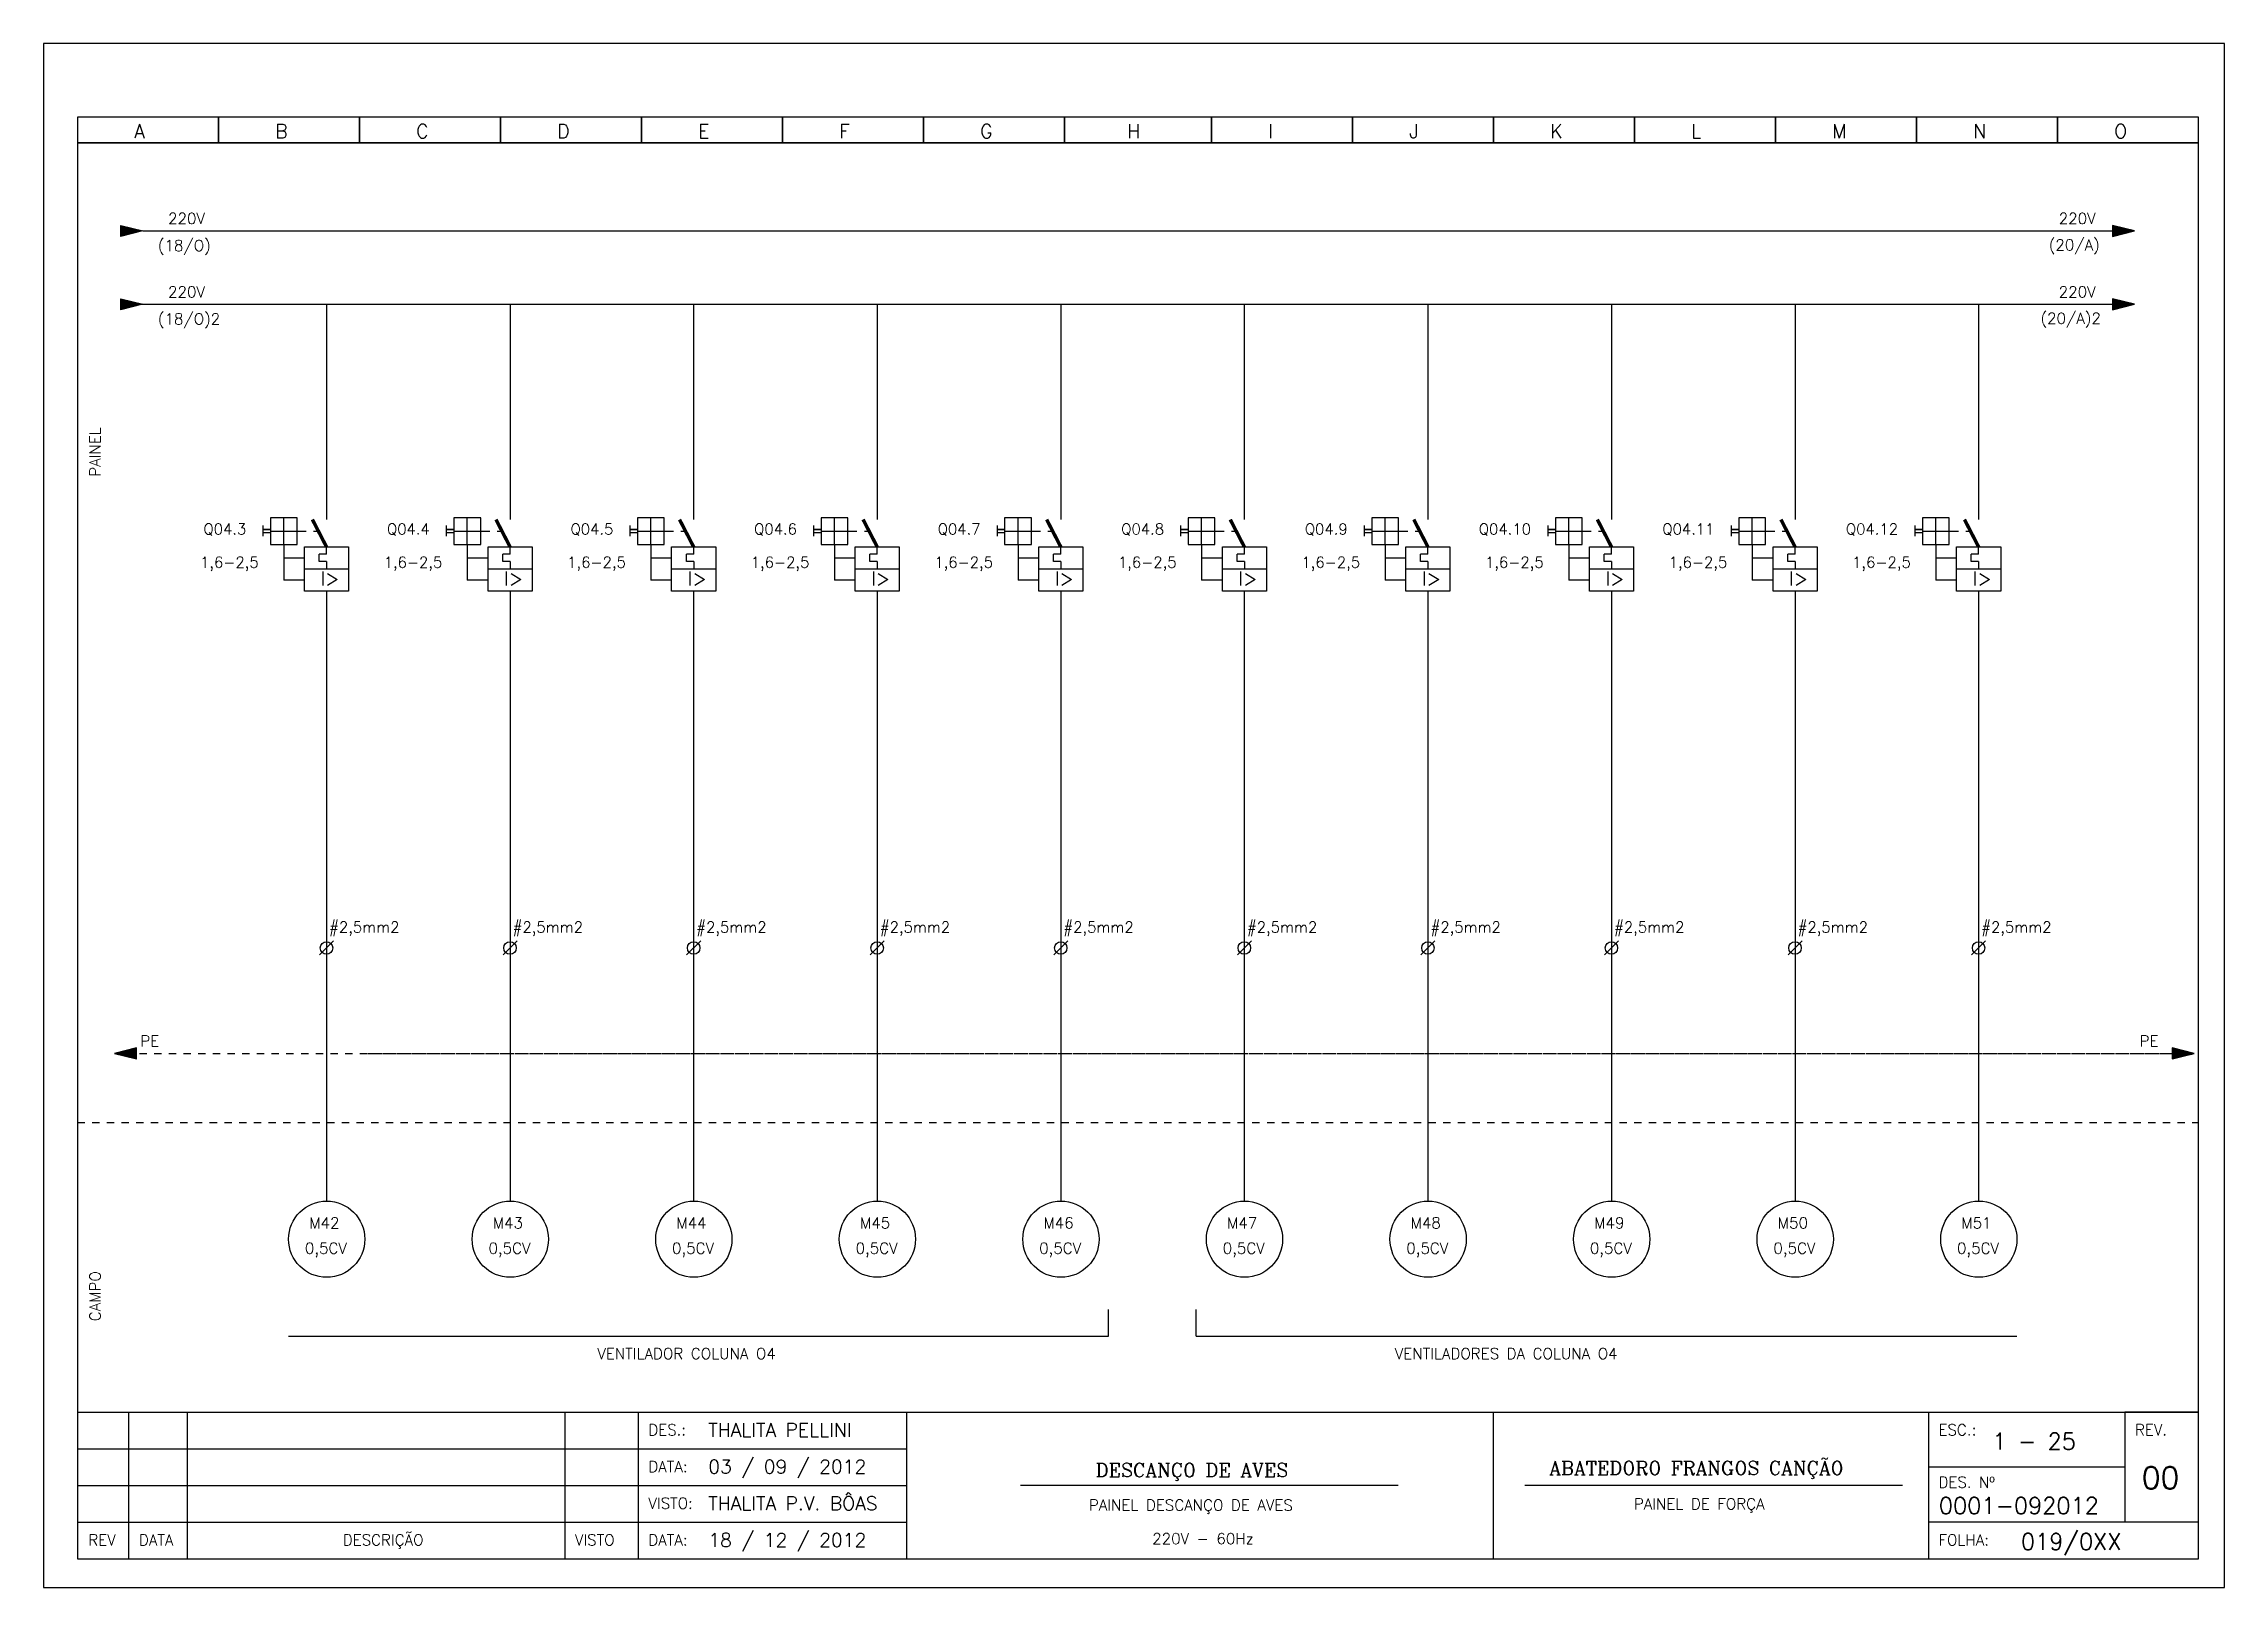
# Model space of a CAD drawing. Header units: millimetres. Extents: x 1974 to 2099, y 1386 to 1555.
# Drawn here: x 2039.73 to 2069.43, y 1512.63 to 1533.66 of the extents above; entities that cross this region are included whole.
import ezdxf

# ---------------------------------------------------------------- set-up
doc = ezdxf.new("R2010")
doc.units = ezdxf.units.MM
for name, pattern in [('DASHDOT2', [0.5, 0.25, -0.125, 0, -0.125]), ('DASHED', [0.75, 0.5, -0.25]), ('HIDDEN2', [0.1875, 0.125, -0.0625])]:
    doc.linetypes.add(name, pattern=pattern)
for name, color, linetype in [('1', 5, 'Continuous'), ('ALIMENTAÇÃO', 6, 'Continuous'), ('CONECTOR_SAK', 2, 'Continuous'), ('DISJUNTOR', 5, 'Continuous'), ('EQUIPAMENTOS', 5, 'Continuous'), ('MARGEM', 1, 'Continuous'), ('MOTORES', 5, 'Continuous'), ('PAINEL', 7, 'Continuous'), ('TERRA', 3, 'DASHED'), ('TEXTO', 4, 'Continuous'), ('TEXTO_2', 5, 'Continuous'), ('TIMBRE', 7, 'Continuous')]:
    doc.layers.add(name, color=color, linetype=linetype)
doc.styles.add('REGUA60', font='romans.shx', dxfattribs={"height": 2})
doc.styles.add('ROMANC', font='romanc.shx', dxfattribs={"height": 0.55})
doc.styles.add('ROMANS', font='romans.shx', dxfattribs={"height": 37})

msp = doc.modelspace()

# ---------------------------------------------------------------- texts
at = {"style": 'ROMANS'}
for s, p in [('ESC.:', (2065.538, 1514.705)), ('REV.', (2068.214, 1514.705)), ('DES. Nº', (2065.538, 1513.992)), ('PAINEL DESCANÇO DE AVES', (2053.967, 1513.68)), ('PAINEL DE FORÇA', (2061.389, 1513.696)), ('220V - 60Hz', (2054.83, 1513.223)), ('FOLHA:', (2065.538, 1513.205))]:
    msp.add_text(s, height=0.15, dxfattribs=at).set_placement(p)
at = {"layer": 'TEXTO'}
for s, height, style, p in [('A', 0.188, 'ROMANS', (2040.966, 1532.372)), ('B', 0.188, 'ROMANS', (2042.886, 1532.372)), ('C', 0.188, 'ROMANS', (2044.806, 1532.372)), ('D', 0.188, 'ROMANS', (2046.726, 1532.372)), ('E', 0.188, 'ROMANS', (2048.646, 1532.372)), ('F', 0.188, 'ROMANS', (2050.566, 1532.372)), ('G', 0.188, 'ROMANS', (2052.486, 1532.372)), ('H', 0.188, 'ROMANS', (2054.49, 1532.372)), ('I', 0.188, 'ROMANS', (2056.41, 1532.372)), ('J', 0.188, 'ROMANS', (2058.33, 1532.372)), ('K', 0.188, 'ROMANS', (2060.25, 1532.372)), ('L', 0.188, 'ROMANS', (2062.17, 1532.372)), ('M', 0.188, 'ROMANS', (2064.09, 1532.372)), ('N', 0.188, 'ROMANS', (2066.01, 1532.372)), ('O', 0.188, 'ROMANS', (2067.93, 1532.372)), ('220V', 0.15, 'ROMANS', (2041.427, 1531.203)), ('220V', 0.15, 'ROMANS', (2067.176, 1531.203)), ('(18/O)', 0.15, 'ROMANS', (2041.288, 1530.834)), ('(20/A)', 0.15, 'ROMANS', (2067.04, 1530.843)), ('220V', 0.15, 'ROMANS', (2041.427, 1530.203)), ('220V', 0.15, 'ROMANS', (2067.176, 1530.203)), ('(18/O)2', 0.15, 'ROMANS', (2041.288, 1529.834)), ('(20/A)2', 0.15, 'ROMANS', (2066.927, 1529.843)), ('Q04.3', 0.148, 'ROMANS', (2041.908, 1526.974)), ('Q04.4', 0.148, 'ROMANS', (2044.408, 1526.974)), ('Q04.5', 0.148, 'ROMANS', (2046.908, 1526.974)), ('Q04.6', 0.148, 'ROMANS', (2049.408, 1526.974)), ('Q04.7', 0.148, 'ROMANS', (2051.908, 1526.974)), ('Q04.8', 0.148, 'ROMANS', (2054.408, 1526.974)), ('Q04.9', 0.148, 'ROMANS', (2056.908, 1526.974)), ('Q04.10', 0.148, 'ROMANS', (2059.277, 1526.974)), ('Q04.11', 0.148, 'ROMANS', (2061.777, 1526.974)), ('Q04.12', 0.148, 'ROMANS', (2064.277, 1526.974)), ('1,6-2,5', 0.148, 'ROMANS', (2041.862, 1526.522)), ('1,6-2,5', 0.148, 'ROMANS', (2044.362, 1526.522)), ('1,6-2,5', 0.148, 'ROMANS', (2046.862, 1526.522)), ('1,6-2,5', 0.148, 'ROMANS', (2049.362, 1526.522)), ('1,6-2,5', 0.148, 'ROMANS', (2051.862, 1526.522)), ('1,6-2,5', 0.148, 'ROMANS', (2054.362, 1526.522)), ('1,6-2,5', 0.148, 'ROMANS', (2056.862, 1526.522)), ('1,6-2,5', 0.148, 'ROMANS', (2059.362, 1526.522)), ('1,6-2,5', 0.148, 'ROMANS', (2061.862, 1526.522)), ('1,6-2,5', 0.148, 'ROMANS', (2064.362, 1526.522)), ('#2,5mm2', 0.148, 'ROMANS', (2043.62, 1521.553)), ('#2,5mm2', 0.148, 'ROMANS', (2046.12, 1521.553)), ('#2,5mm2', 0.148, 'ROMANS', (2048.62, 1521.553)), ('#2,5mm2', 0.148, 'ROMANS', (2051.12, 1521.553)), ('#2,5mm2', 0.148, 'ROMANS', (2053.62, 1521.553)), ('#2,5mm2', 0.148, 'ROMANS', (2056.12, 1521.553)), ('#2,5mm2', 0.148, 'ROMANS', (2058.62, 1521.553)), ('#2,5mm2', 0.148, 'ROMANS', (2061.12, 1521.553)), ('#2,5mm2', 0.148, 'ROMANS', (2063.62, 1521.553)), ('#2,5mm2', 0.148, 'ROMANS', (2066.12, 1521.553)), ('PE', 0.15, 'ROMANS', (2041.049, 1520)), ('PE', 0.15, 'ROMANS', (2068.276, 1520)), ('M42', 0.15, 'REGUA60', (2043.349, 1517.524)), ('M43', 0.15, 'REGUA60', (2045.849, 1517.524)), ('M44', 0.15, 'REGUA60', (2048.349, 1517.524)), ('M45', 0.15, 'REGUA60', (2050.849, 1517.524)), ('M46', 0.15, 'REGUA60', (2053.349, 1517.524)), ('M47', 0.15, 'REGUA60', (2055.849, 1517.524)), ('M48', 0.15, 'REGUA60', (2058.349, 1517.524)), ('M49', 0.15, 'REGUA60', (2060.849, 1517.524)), ('M50', 0.15, 'REGUA60', (2063.349, 1517.524)), ('M51', 0.15, 'REGUA60', (2065.849, 1517.524)), ('0,5CV', 0.15, 'REGUA60', (2043.29, 1517.178)), ('0,5CV', 0.15, 'REGUA60', (2045.79, 1517.178)), ('0,5CV', 0.15, 'REGUA60', (2048.29, 1517.178)), ('0,5CV', 0.15, 'REGUA60', (2050.79, 1517.178)), ('0,5CV', 0.15, 'REGUA60', (2053.29, 1517.178)), ('0,5CV', 0.15, 'REGUA60', (2055.79, 1517.178)), ('0,5CV', 0.15, 'REGUA60', (2058.29, 1517.178)), ('0,5CV', 0.15, 'REGUA60', (2060.79, 1517.178)), ('0,5CV', 0.15, 'REGUA60', (2063.29, 1517.178)), ('0,5CV', 0.15, 'REGUA60', (2065.79, 1517.178)), ('VENTILADOR COLUNA O4', 0.15, 'REGUA60', (2047.273, 1515.743)), ('VENTILADORES DA COLUNA O4', 0.15, 'REGUA60', (2058.133, 1515.743)), ('THALITA PELLINI', 0.1875, 'ROMANS', (2048.783, 1514.685)), ('03 / 09 / 2012', 0.1875, 'ROMANS', (2048.783, 1514.185)), ('THALITA P.V. BÔAS', 0.1875, 'ROMANS', (2048.783, 1513.685)), ('18 / 12 / 2012', 0.1875, 'ROMANS', (2048.783, 1513.185))]:
    msp.add_text(s, height=height, dxfattribs=dict(at, style=style)).set_placement(p)
at = {"layer": 'TEXTO', "style": 'REGUA60'}
for s, p in [('PAINEL', (2040.508, 1527.76)), ('CAMPO', (2040.508, 1516.259))]:
    msp.add_text(s, height=0.15, rotation=90, dxfattribs=at).set_placement(p)
at = {"layer": 'TEXTO', "color": 150, "style": 'ROMANS'}
for s, height, p in [('DES.:', 0.15, (2047.968, 1514.705)), ('1 - 25', 0.225, (2066.272, 1514.512)), ('DATA:', 0.15, (2047.968, 1514.205)), ('00', 0.3, (2068.305, 1513.978)), ('VISTO:', 0.15, (2047.968, 1513.705)), ('0001-092012', 0.225, (2065.543, 1513.636)), ('REV', 0.15, (2040.341, 1513.205)), ('DATA', 0.15, (2041.03, 1513.205)), ('DESCRIÇÃO', 0.15, (2043.806, 1513.205)), ('VISTO', 0.15, (2046.968, 1513.205)), ('DATA:', 0.15, (2047.968, 1513.205)), ('019/0XX', 0.225, (2066.661, 1513.146))]:
    msp.add_text(s, height=height, dxfattribs=at).set_placement(p)
at = {"layer": 'TEXTO_2'}
for s, height, style, p in [('I>', 0.1927, 'REGUA60', (2043.5, 1526.278)), ('I>', 0.1927, 'REGUA60', (2046, 1526.278)), ('I>', 0.1927, 'REGUA60', (2048.5, 1526.278)), ('I>', 0.1927, 'REGUA60', (2051, 1526.278)), ('I>', 0.1927, 'REGUA60', (2053.5, 1526.278)), ('I>', 0.1927, 'REGUA60', (2056, 1526.278)), ('I>', 0.1927, 'REGUA60', (2058.5, 1526.278)), ('I>', 0.1927, 'REGUA60', (2061, 1526.278)), ('I>', 0.1927, 'REGUA60', (2063.5, 1526.278)), ('I>', 0.1927, 'REGUA60', (2066, 1526.278)), ('DESCANÇO DE AVES', 0.1875, 'ROMANC', (2054.06, 1514.138)), ('ABATEDORO FRANGOS CANÇÃO', 0.1875, 'ROMANC', (2060.236, 1514.166))]:
    msp.add_text(s, height=height, dxfattribs=dict(at, style=style)).set_placement(p)

# ---------------------------------------------------------------- hatches: boundary and pattern name
at = {"layer": 'EQUIPAMENTOS'}
for points in [[(2040.784, 1531.034), (2041.084, 1531.109), (2040.784, 1531.184)], [(2068.209, 1531.109), (2067.909, 1531.184), (2067.909, 1531.034)], [(2040.784, 1530.034), (2041.084, 1530.109), (2040.784, 1530.184)], [(2068.209, 1530.109), (2067.909, 1530.184), (2067.909, 1530.034)]]:
    msp.add_hatch(color=256, dxfattribs=at).paths.add_polyline_path(points)
at = {"layer": 'TERRA'}
h = msp.add_hatch(dxfattribs=at)
h.set_pattern_fill('ANSI31', color=256, scale=0.004, angle=180, style=0)
h.set_pattern_definition([(225, (2097.9511118, 1568.52584864), (0.0003535533906, -0.0003535533906), [])])
h.paths.add_polyline_path([(2040.697, 1519.906), (2040.997, 1519.906), (2040.997, 1519.981)])
h.paths.add_polyline_path([(2040.997, 1519.831), (2040.997, 1519.906), (2040.697, 1519.906)])
h = msp.add_hatch(dxfattribs=at)
h.set_pattern_fill('ANSI31', color=256, scale=0.004, style=0)
h.set_pattern_definition([(45, (2011.7673821, 1471.2862611), (-0.0003535533906, 0.0003535533906), [])])
h.paths.add_polyline_path([(2069.022, 1519.906), (2068.722, 1519.906), (2068.722, 1519.831)])
h.paths.add_polyline_path([(2068.722, 1519.981), (2068.722, 1519.906), (2069.022, 1519.906)])

# ---------------------------------------------------------------- linework, layer by layer
for p, q in [((2054.236, 1516.055), (2054.236, 1516.419)), ((2055.429, 1516.055), (2055.429, 1516.419)), ((2043.067, 1516.055), (2054.236, 1516.055)), ((2055.429, 1516.055), (2066.606, 1516.055)), ((2069.078, 1515.022), (2068.078, 1515.022))]:
    msp.add_line(p, q)
at = {"layer": '1'}
for p, q in [((2043.184, 1527.203), (2042.82, 1527.203)), ((2042.82, 1527.203), (2042.82, 1526.839)), ((2043.002, 1526.839), (2043.002, 1527.203)), ((2043.184, 1526.839), (2043.184, 1527.203)), ((2045.684, 1527.203), (2045.32, 1527.203)), ((2045.32, 1527.203), (2045.32, 1526.839)), ((2045.502, 1526.839), (2045.502, 1527.203)), ((2045.684, 1526.839), (2045.684, 1527.203)), ((2048.184, 1527.203), (2047.82, 1527.203)), ((2047.82, 1527.203), (2047.82, 1526.839)), ((2048.002, 1526.839), (2048.002, 1527.203)), ((2048.184, 1526.839), (2048.184, 1527.203)), ((2050.684, 1527.203), (2050.32, 1527.203)), ((2050.32, 1527.203), (2050.32, 1526.839)), ((2050.502, 1526.839), (2050.502, 1527.203)), ((2050.684, 1526.839), (2050.684, 1527.203)), ((2053.184, 1527.203), (2052.82, 1527.203)), ((2052.82, 1527.203), (2052.82, 1526.839)), ((2053.002, 1526.839), (2053.002, 1527.203)), ((2053.184, 1526.839), (2053.184, 1527.203)), ((2055.684, 1527.203), (2055.32, 1527.203)), ((2055.32, 1527.203), (2055.32, 1526.839)), ((2055.502, 1526.839), (2055.502, 1527.203)), ((2055.684, 1526.839), (2055.684, 1527.203)), ((2058.184, 1527.203), (2057.82, 1527.203)), ((2057.82, 1527.203), (2057.82, 1526.839)), ((2058.002, 1526.839), (2058.002, 1527.203)), ((2058.184, 1526.839), (2058.184, 1527.203)), ((2060.684, 1527.203), (2060.32, 1527.203)), ((2060.32, 1527.203), (2060.32, 1526.839)), ((2060.502, 1526.839), (2060.502, 1527.203)), ((2060.684, 1526.839), (2060.684, 1527.203)), ((2063.184, 1527.203), (2062.82, 1527.203)), ((2062.82, 1527.203), (2062.82, 1526.839)), ((2063.002, 1526.839), (2063.002, 1527.203)), ((2063.184, 1526.839), (2063.184, 1527.203)), ((2065.684, 1527.203), (2065.32, 1527.203)), ((2065.32, 1527.203), (2065.32, 1526.839)), ((2065.502, 1526.839), (2065.502, 1527.203)), ((2065.684, 1526.839), (2065.684, 1527.203)), ((2042.716, 1527.095), (2042.716, 1526.95)), ((2042.82, 1527.042), (2042.716, 1527.042)), ((2042.716, 1527.042), (2042.82, 1527.042)), ((2042.716, 1527), (2042.82, 1527)), ((2042.82, 1527.021), (2043.184, 1527.021)), ((2045.216, 1527.095), (2045.216, 1526.95)), ((2045.32, 1527.042), (2045.216, 1527.042)), ((2045.216, 1527.042), (2045.32, 1527.042)), ((2045.216, 1527), (2045.32, 1527)), ((2045.32, 1527.021), (2045.684, 1527.021)), ((2047.716, 1527.095), (2047.716, 1526.95)), ((2047.82, 1527.042), (2047.716, 1527.042)), ((2047.716, 1527.042), (2047.82, 1527.042)), ((2047.716, 1527), (2047.82, 1527)), ((2047.82, 1527.021), (2048.184, 1527.021)), ((2050.216, 1527.095), (2050.216, 1526.95)), ((2050.32, 1527.042), (2050.216, 1527.042)), ((2050.216, 1527.042), (2050.32, 1527.042)), ((2050.216, 1527), (2050.32, 1527)), ((2050.32, 1527.021), (2050.684, 1527.021)), ((2052.716, 1527.095), (2052.716, 1526.95)), ((2052.82, 1527.042), (2052.716, 1527.042)), ((2052.716, 1527.042), (2052.82, 1527.042)), ((2052.716, 1527), (2052.82, 1527)), ((2052.82, 1527.021), (2053.184, 1527.021)), ((2055.216, 1527.095), (2055.216, 1526.95)), ((2055.32, 1527.042), (2055.216, 1527.042)), ((2055.216, 1527.042), (2055.32, 1527.042)), ((2055.216, 1527), (2055.32, 1527)), ((2055.32, 1527.021), (2055.684, 1527.021)), ((2057.716, 1527.095), (2057.716, 1526.95)), ((2057.82, 1527.042), (2057.716, 1527.042)), ((2057.716, 1527.042), (2057.82, 1527.042)), ((2057.716, 1527), (2057.82, 1527)), ((2057.82, 1527.021), (2058.184, 1527.021)), ((2060.216, 1527.095), (2060.216, 1526.95)), ((2060.32, 1527.042), (2060.216, 1527.042)), ((2060.216, 1527.042), (2060.32, 1527.042)), ((2060.216, 1527), (2060.32, 1527)), ((2060.32, 1527.021), (2060.684, 1527.021)), ((2062.716, 1527.095), (2062.716, 1526.95)), ((2062.82, 1527.042), (2062.716, 1527.042)), ((2062.716, 1527.042), (2062.82, 1527.042)), ((2062.716, 1527), (2062.82, 1527)), ((2062.82, 1527.021), (2063.184, 1527.021)), ((2065.216, 1527.095), (2065.216, 1526.95)), ((2065.32, 1527.042), (2065.216, 1527.042)), ((2065.216, 1527.042), (2065.32, 1527.042)), ((2065.216, 1527), (2065.32, 1527)), ((2065.32, 1527.021), (2065.684, 1527.021)), ((2042.82, 1526.839), (2043.184, 1526.839)), ((2045.32, 1526.839), (2045.684, 1526.839)), ((2047.82, 1526.839), (2048.184, 1526.839)), ((2050.32, 1526.839), (2050.684, 1526.839)), ((2052.82, 1526.839), (2053.184, 1526.839)), ((2055.32, 1526.839), (2055.684, 1526.839)), ((2057.82, 1526.839), (2058.184, 1526.839)), ((2060.32, 1526.839), (2060.684, 1526.839)), ((2062.82, 1526.839), (2063.184, 1526.839)), ((2065.32, 1526.839), (2065.684, 1526.839))]:
    msp.add_line(p, q, dxfattribs=at)
at = {"layer": 'ALIMENTAÇÃO'}
msp.add_line((2040.784, 1530.109), (2068.209, 1530.109), dxfattribs=at)
at = {"layer": 'ALIMENTAÇÃO', "color": 6}
for p, q in [((2043.584, 1530.109), (2043.584, 1527.178)), ((2046.084, 1530.109), (2046.084, 1527.178)), ((2048.584, 1530.109), (2048.584, 1527.178)), ((2051.084, 1530.109), (2051.084, 1527.178)), ((2053.584, 1530.109), (2053.584, 1527.178)), ((2056.084, 1530.109), (2056.084, 1527.178)), ((2058.584, 1530.109), (2058.584, 1527.178)), ((2061.084, 1530.109), (2061.084, 1527.178)), ((2063.584, 1530.109), (2063.584, 1527.178)), ((2066.084, 1530.109), (2066.084, 1527.178)), ((2043.584, 1526.204), (2043.584, 1517.896)), ((2046.084, 1526.204), (2046.084, 1517.896)), ((2048.584, 1526.204), (2048.584, 1517.896)), ((2051.084, 1526.204), (2051.084, 1517.896)), ((2053.584, 1526.204), (2053.584, 1517.896)), ((2056.084, 1526.204), (2056.084, 1517.896)), ((2058.584, 1526.204), (2058.584, 1517.896)), ((2061.084, 1526.204), (2061.084, 1517.896)), ((2063.584, 1526.204), (2063.584, 1517.896)), ((2066.084, 1526.204), (2066.084, 1517.896))]:
    msp.add_line(p, q, dxfattribs=at)
at = {"layer": 'CONECTOR_SAK'}
for p, q in [((2043.68, 1521.44), (2043.489, 1521.247)), ((2046.18, 1521.44), (2045.989, 1521.247)), ((2048.68, 1521.44), (2048.489, 1521.247)), ((2051.18, 1521.44), (2050.989, 1521.247)), ((2053.68, 1521.44), (2053.489, 1521.247)), ((2056.18, 1521.44), (2055.989, 1521.247)), ((2058.68, 1521.44), (2058.489, 1521.247)), ((2061.18, 1521.44), (2060.989, 1521.247)), ((2063.68, 1521.44), (2063.489, 1521.247)), ((2066.18, 1521.44), (2065.989, 1521.247))]:
    msp.add_line(p, q, dxfattribs=at)
for centre in [(2043.584, 1521.343), (2046.084, 1521.343), (2048.584, 1521.343), (2051.084, 1521.343), (2053.584, 1521.343), (2056.084, 1521.343), (2058.584, 1521.343), (2061.084, 1521.343), (2063.584, 1521.343), (2066.084, 1521.343)]:
    msp.add_circle(centre, 0.0846, dxfattribs=at)
at = {"layer": 'DISJUNTOR', "linetype": 'HIDDEN2'}
for p, q in [((2043.184, 1527.021), (2043.484, 1527.021)), ((2045.684, 1527.021), (2045.984, 1527.021)), ((2048.184, 1527.021), (2048.484, 1527.021)), ((2050.684, 1527.021), (2050.984, 1527.021)), ((2053.184, 1527.021), (2053.484, 1527.021)), ((2055.684, 1527.021), (2055.984, 1527.021)), ((2058.184, 1527.021), (2058.484, 1527.021)), ((2060.684, 1527.021), (2060.984, 1527.021)), ((2063.184, 1527.021), (2063.484, 1527.021)), ((2065.684, 1527.021), (2065.984, 1527.021))]:
    msp.add_line(p, q, dxfattribs=at)
at = {"layer": 'DISJUNTOR'}
for p, q in [((2043.002, 1526.839), (2043.002, 1526.352)), ((2043.284, 1526.652), (2043.002, 1526.652)), ((2043.585, 1526.704), (2043.485, 1526.704)), ((2043.485, 1526.604), (2043.485, 1526.704)), ((2043.585, 1526.604), (2043.485, 1526.604)), ((2043.585, 1526.704), (2043.585, 1526.804)), ((2043.585, 1526.604), (2043.585, 1526.504)), ((2045.502, 1526.839), (2045.502, 1526.352)), ((2045.784, 1526.652), (2045.502, 1526.652)), ((2046.085, 1526.704), (2045.985, 1526.704)), ((2045.985, 1526.604), (2045.985, 1526.704)), ((2046.085, 1526.604), (2045.985, 1526.604)), ((2046.085, 1526.704), (2046.085, 1526.804)), ((2046.085, 1526.604), (2046.085, 1526.504)), ((2048.002, 1526.839), (2048.002, 1526.352)), ((2048.284, 1526.652), (2048.002, 1526.652)), ((2048.585, 1526.704), (2048.485, 1526.704)), ((2048.485, 1526.604), (2048.485, 1526.704)), ((2048.585, 1526.604), (2048.485, 1526.604)), ((2048.585, 1526.704), (2048.585, 1526.804)), ((2048.585, 1526.604), (2048.585, 1526.504)), ((2050.502, 1526.839), (2050.502, 1526.352)), ((2050.784, 1526.652), (2050.502, 1526.652)), ((2051.085, 1526.704), (2050.985, 1526.704)), ((2050.985, 1526.604), (2050.985, 1526.704)), ((2051.085, 1526.604), (2050.985, 1526.604)), ((2051.085, 1526.704), (2051.085, 1526.804)), ((2051.085, 1526.604), (2051.085, 1526.504)), ((2053.002, 1526.839), (2053.002, 1526.352)), ((2053.284, 1526.652), (2053.002, 1526.652)), ((2053.585, 1526.704), (2053.485, 1526.704)), ((2053.485, 1526.604), (2053.485, 1526.704)), ((2053.585, 1526.604), (2053.485, 1526.604)), ((2053.585, 1526.704), (2053.585, 1526.804)), ((2053.585, 1526.604), (2053.585, 1526.504)), ((2055.502, 1526.839), (2055.502, 1526.352)), ((2055.784, 1526.652), (2055.502, 1526.652)), ((2056.085, 1526.704), (2055.985, 1526.704)), ((2055.985, 1526.604), (2055.985, 1526.704)), ((2056.085, 1526.604), (2055.985, 1526.604)), ((2056.085, 1526.704), (2056.085, 1526.804)), ((2056.085, 1526.604), (2056.085, 1526.504)), ((2058.002, 1526.839), (2058.002, 1526.352)), ((2058.284, 1526.652), (2058.002, 1526.652)), ((2058.585, 1526.704), (2058.485, 1526.704)), ((2058.485, 1526.604), (2058.485, 1526.704)), ((2058.585, 1526.604), (2058.485, 1526.604)), ((2058.585, 1526.704), (2058.585, 1526.804)), ((2058.585, 1526.604), (2058.585, 1526.504)), ((2060.502, 1526.839), (2060.502, 1526.352)), ((2060.784, 1526.652), (2060.502, 1526.652)), ((2061.085, 1526.704), (2060.985, 1526.704)), ((2060.985, 1526.604), (2060.985, 1526.704)), ((2061.085, 1526.604), (2060.985, 1526.604)), ((2061.085, 1526.704), (2061.085, 1526.804)), ((2061.085, 1526.604), (2061.085, 1526.504)), ((2063.002, 1526.839), (2063.002, 1526.352)), ((2063.284, 1526.652), (2063.002, 1526.652)), ((2063.585, 1526.704), (2063.485, 1526.704)), ((2063.485, 1526.604), (2063.485, 1526.704)), ((2063.585, 1526.604), (2063.485, 1526.604)), ((2063.585, 1526.704), (2063.585, 1526.804)), ((2063.585, 1526.604), (2063.585, 1526.504)), ((2065.502, 1526.839), (2065.502, 1526.352)), ((2065.784, 1526.652), (2065.502, 1526.652)), ((2066.085, 1526.704), (2065.985, 1526.704)), ((2065.985, 1526.604), (2065.985, 1526.704)), ((2066.085, 1526.604), (2065.985, 1526.604)), ((2066.085, 1526.704), (2066.085, 1526.804)), ((2066.085, 1526.604), (2066.085, 1526.504)), ((2043.284, 1526.352), (2043.002, 1526.352)), ((2043.285, 1526.504), (2043.885, 1526.504)), ((2045.784, 1526.352), (2045.502, 1526.352)), ((2045.785, 1526.504), (2046.385, 1526.504)), ((2048.284, 1526.352), (2048.002, 1526.352)), ((2048.285, 1526.504), (2048.885, 1526.504)), ((2050.784, 1526.352), (2050.502, 1526.352)), ((2050.785, 1526.504), (2051.385, 1526.504)), ((2053.284, 1526.352), (2053.002, 1526.352)), ((2053.285, 1526.504), (2053.885, 1526.504)), ((2055.784, 1526.352), (2055.502, 1526.352)), ((2055.785, 1526.504), (2056.385, 1526.504)), ((2058.284, 1526.352), (2058.002, 1526.352)), ((2058.285, 1526.504), (2058.885, 1526.504)), ((2060.784, 1526.352), (2060.502, 1526.352)), ((2060.785, 1526.504), (2061.385, 1526.504)), ((2063.284, 1526.352), (2063.002, 1526.352)), ((2063.285, 1526.504), (2063.885, 1526.504)), ((2065.784, 1526.352), (2065.502, 1526.352)), ((2065.785, 1526.504), (2066.385, 1526.504))]:
    msp.add_line(p, q, dxfattribs=at)
at = {"layer": 'DISJUNTOR', "const_width": 0.0472}
for points in [[(2043.585, 1526.804), (2043.392, 1527.178)], [(2046.085, 1526.804), (2045.892, 1527.178)], [(2048.585, 1526.804), (2048.392, 1527.178)], [(2051.085, 1526.804), (2050.892, 1527.178)], [(2053.585, 1526.804), (2053.392, 1527.178)], [(2056.085, 1526.804), (2055.892, 1527.178)], [(2058.585, 1526.804), (2058.392, 1527.178)], [(2061.085, 1526.804), (2060.892, 1527.178)], [(2063.585, 1526.804), (2063.392, 1527.178)], [(2066.085, 1526.804), (2065.892, 1527.178)]]:
    msp.add_lwpolyline(points, dxfattribs=at)
at = {"layer": 'DISJUNTOR'}
for points in [[(2043.285, 1526.804), (2043.885, 1526.804), (2043.885, 1526.204), (2043.285, 1526.204)], [(2045.785, 1526.804), (2046.385, 1526.804), (2046.385, 1526.204), (2045.785, 1526.204)], [(2048.285, 1526.804), (2048.885, 1526.804), (2048.885, 1526.204), (2048.285, 1526.204)], [(2050.785, 1526.804), (2051.385, 1526.804), (2051.385, 1526.204), (2050.785, 1526.204)], [(2053.285, 1526.804), (2053.885, 1526.804), (2053.885, 1526.204), (2053.285, 1526.204)], [(2055.785, 1526.804), (2056.385, 1526.804), (2056.385, 1526.204), (2055.785, 1526.204)], [(2058.285, 1526.804), (2058.885, 1526.804), (2058.885, 1526.204), (2058.285, 1526.204)], [(2060.785, 1526.804), (2061.385, 1526.804), (2061.385, 1526.204), (2060.785, 1526.204)], [(2063.285, 1526.804), (2063.885, 1526.804), (2063.885, 1526.204), (2063.285, 1526.204)], [(2065.785, 1526.804), (2066.385, 1526.804), (2066.385, 1526.204), (2065.785, 1526.204)]]:
    msp.add_lwpolyline(points, close=True, dxfattribs=at)
at = {"layer": 'EQUIPAMENTOS'}
msp.add_line((2041.084, 1531.109), (2067.909, 1531.109), dxfattribs=at)
for points in [[(2040.784, 1531.184), (2041.084, 1531.109), (2040.784, 1531.034), (2040.784, 1531.184)], [(2067.909, 1531.034), (2068.209, 1531.109), (2067.909, 1531.184), (2067.909, 1531.034)], [(2040.784, 1530.184), (2041.084, 1530.109), (2040.784, 1530.034), (2040.784, 1530.184)], [(2067.909, 1530.034), (2068.209, 1530.109), (2067.909, 1530.184), (2067.909, 1530.034)]]:
    msp.add_lwpolyline(points, dxfattribs=at)
at = {"layer": 'MARGEM', "color": 7}
msp.add_lwpolyline([(2039.732, 1512.634), (2069.432, 1512.634), (2069.432, 1533.659), (2039.732, 1533.659)], close=True, dxfattribs=at)
at = {"layer": 'MOTORES'}
for centre in [(2043.587, 1517.376), (2046.087, 1517.376), (2048.587, 1517.376), (2051.087, 1517.376), (2053.587, 1517.376), (2056.087, 1517.376), (2058.587, 1517.376), (2061.087, 1517.376), (2063.587, 1517.376), (2066.087, 1517.376)]:
    msp.add_circle(centre, 0.519, dxfattribs=at)
at = {"layer": 'PAINEL', "color": 12, "linetype": 'HIDDEN2', "ltscale": 0.005}
msp.add_line((2040.193, 1518.966), (2069.078, 1518.966), dxfattribs=at)
at = {"layer": 'TERRA', "linetype": 'DASHDOT2', "ltscale": 0.0025}
for p, q in [((2041.037, 1519.906), (2068.722, 1519.906)), ((2041.037, 1519.906), (2068.722, 1519.906)), ((2044.148, 1519.906), (2069.022, 1519.906))]:
    msp.add_line(p, q, dxfattribs=at)
at = {"layer": 'TERRA'}
for points in [[(2040.997, 1519.981), (2040.697, 1519.906), (2040.997, 1519.831), (2040.997, 1519.981)], [(2040.997, 1519.981), (2040.697, 1519.906), (2040.997, 1519.831), (2040.997, 1519.981)], [(2068.722, 1519.831), (2069.022, 1519.906), (2068.722, 1519.981), (2068.722, 1519.831)], [(2068.722, 1519.831), (2069.022, 1519.906), (2068.722, 1519.981), (2068.722, 1519.831)]]:
    msp.add_lwpolyline(points, dxfattribs=at)
at = {"layer": 'TIMBRE', "color": 12}
msp.add_line((2069.078, 1532.659), (2040.193, 1532.659), dxfattribs=at)
at = {"layer": 'TIMBRE'}
for p, q in [((2040.193, 1515.022), (2069.078, 1515.022)), ((2040.893, 1513.022), (2040.893, 1515.022)), ((2041.693, 1513.022), (2041.693, 1515.022)), ((2046.832, 1515.022), (2046.832, 1513.022)), ((2047.832, 1513.022), (2047.832, 1515.022)), ((2051.485, 1515.022), (2051.485, 1513.022)), ((2059.474, 1515.022), (2059.474, 1513.022)), ((2065.402, 1515.022), (2065.402, 1513.022)), ((2068.078, 1515.022), (2068.078, 1513.522)), ((2040.193, 1514.522), (2051.485, 1514.522)), ((2068.078, 1514.272), (2065.402, 1514.272)), ((2040.193, 1514.022), (2051.485, 1514.022)), ((2058.178, 1514.022), (2053.035, 1514.022)), ((2065.05, 1514.022), (2059.906, 1514.022)), ((2040.193, 1513.522), (2051.485, 1513.522)), ((2069.078, 1513.522), (2065.402, 1513.522))]:
    msp.add_line(p, q, dxfattribs=at)
at = {"layer": 'TIMBRE', "color": 12}
for points in [[(2040.193, 1532.309), (2042.113, 1532.309), (2042.113, 1532.659), (2040.193, 1532.659)], [(2042.113, 1532.309), (2044.033, 1532.309), (2044.033, 1532.659), (2042.113, 1532.659)], [(2044.033, 1532.309), (2045.953, 1532.309), (2045.953, 1532.659), (2044.033, 1532.659)], [(2045.953, 1532.309), (2047.873, 1532.309), (2047.873, 1532.659), (2045.953, 1532.659)], [(2047.873, 1532.309), (2049.793, 1532.309), (2049.793, 1532.659), (2047.873, 1532.659)], [(2049.793, 1532.309), (2051.713, 1532.309), (2051.713, 1532.659), (2049.793, 1532.659)], [(2051.713, 1532.309), (2053.633, 1532.309), (2053.633, 1532.659), (2051.713, 1532.659)], [(2053.633, 1532.309), (2055.638, 1532.309), (2055.638, 1532.659), (2053.633, 1532.659)], [(2055.638, 1532.309), (2057.558, 1532.309), (2057.558, 1532.659), (2055.638, 1532.659)], [(2057.558, 1532.309), (2059.478, 1532.309), (2059.478, 1532.659), (2057.558, 1532.659)], [(2059.478, 1532.309), (2061.398, 1532.309), (2061.398, 1532.659), (2059.478, 1532.659)], [(2061.398, 1532.309), (2063.318, 1532.309), (2063.318, 1532.659), (2061.398, 1532.659)], [(2063.318, 1532.309), (2065.238, 1532.309), (2065.238, 1532.659), (2063.318, 1532.659)], [(2065.238, 1532.309), (2067.158, 1532.309), (2067.158, 1532.659), (2065.238, 1532.659)], [(2067.158, 1532.309), (2069.078, 1532.309), (2069.078, 1532.659), (2067.158, 1532.659)], [(2040.193, 1513.022), (2069.078, 1513.022), (2069.078, 1532.309), (2040.193, 1532.309)]]:
    msp.add_lwpolyline(points, close=True, dxfattribs=at)

msp.set_redraw_order([(e.dxf.handle, doc.entitydb.next_handle()) for e in msp.query("TEXT MTEXT ATTDEF DIMENSION ARC_DIMENSION")])  # texts and dimensions are drawn at this point

doc.saveas('drawing.dxf')
